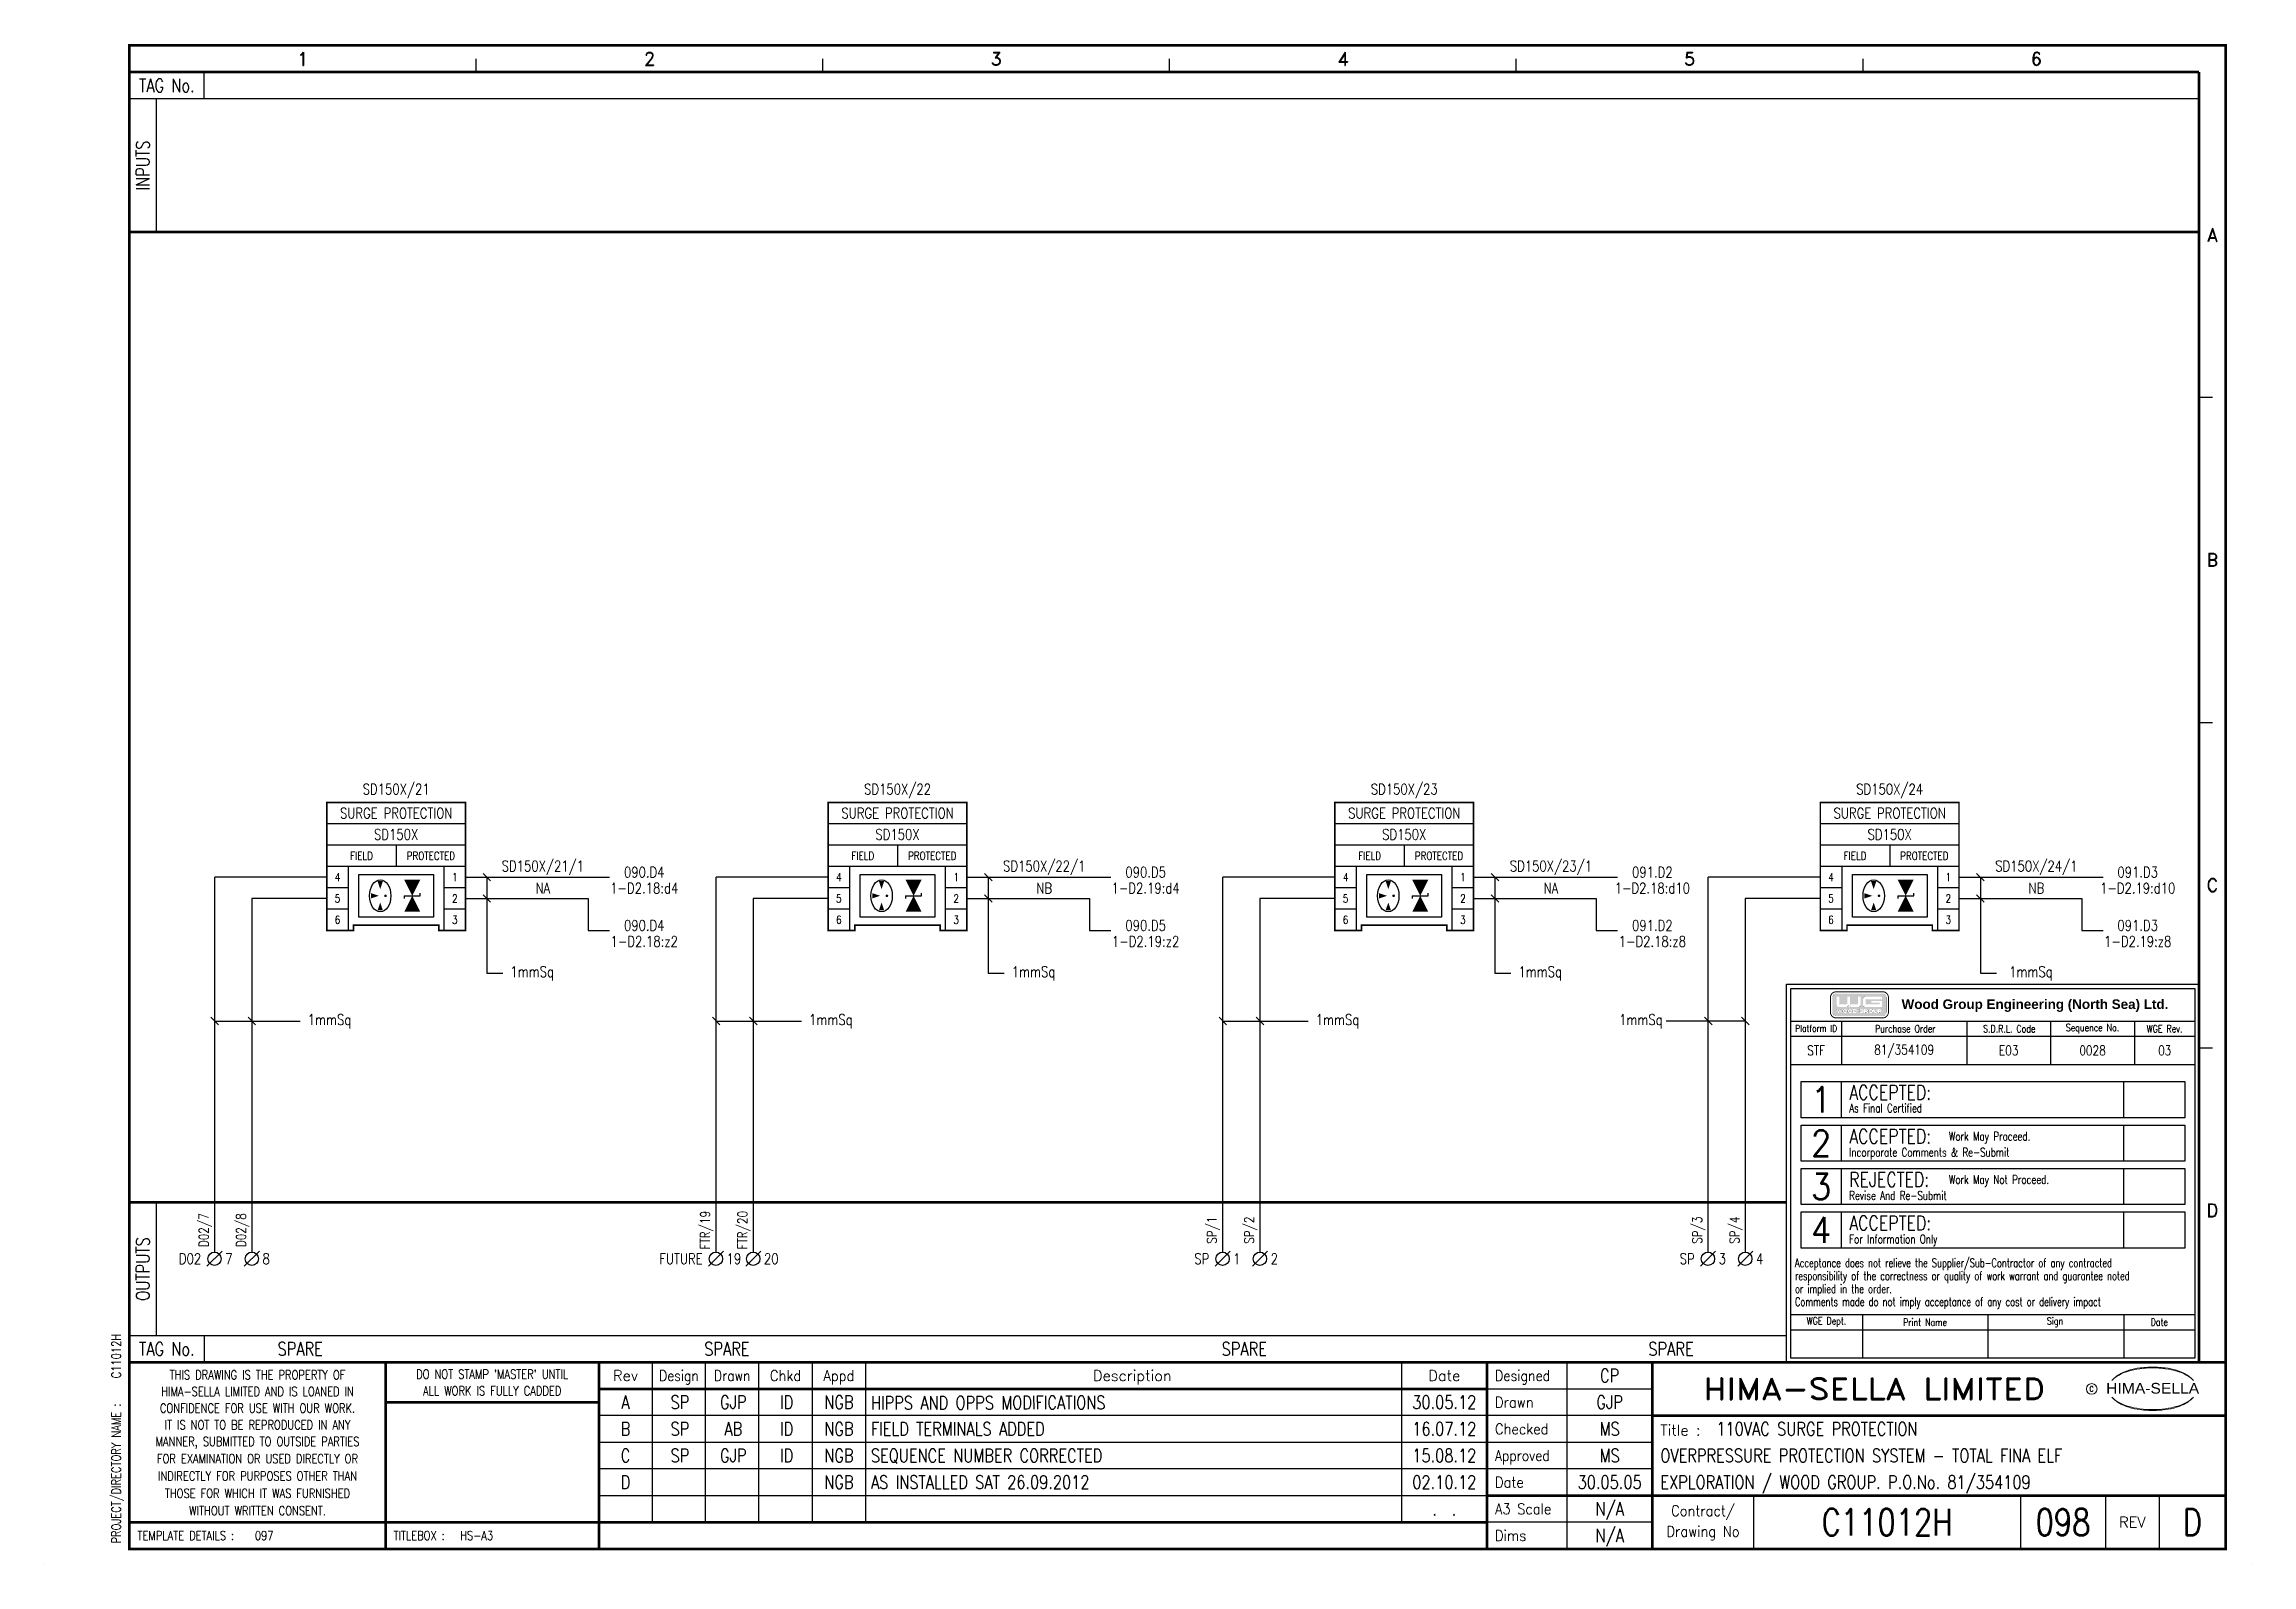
# Model space of a CAD drawing. Extents: x 0 to 414, y 0 to 285.
import ezdxf
from ezdxf.enums import TextEntityAlignment as Align

# ---------------------------------------------------------------- set-up
doc = ezdxf.new("R2010")
doc.units = 0
doc.header["$MEASUREMENT"] = 0
doc.linetypes.add('CONTINU', pattern=[0])
doc.layers.get('0').update_dxf_attribs({"linetype": 'CONTINUOUS'})
for name, color, linetype in [('CATALOGUE', 2, 'CONTINUOUS'), ('COL', 2, 'CONTINU'), ('COUNTER', 2, 'CONTINUOUS'), ('ELAC003$', 7, 'CONTINUOUS'), ('LINE', 1, 'CONTINUOUS'), ('LOCATION', 2, 'CONTINUOUS'), ('PCABGREY-0_22', 7, 'CONTINUOUS'), ('PREFIX', 2, 'CONTINUOUS'), ('RECORD', 2, 'CONTINUOUS'), ('ROW', 2, 'CONTINU'), ('SNA', 2, 'CONTINUOUS'), ('TEXT', 2, 'CONTINUOUS'), ('TPOL', 3, 'CONTINUOUS'), ('UPS', 2, 'CONTINUOUS'), ('WIRENOS', 4, 'CONTINUOUS'), ('ZONE', 2, 'CONTINUOUS')]:
    doc.layers.add(name, color=color, linetype=linetype)
doc.styles.add('ARIAL', font='ARIAL.TTF', dxfattribs={"height": 2.5})
doc.styles.add('CATALOGU', font='romans.shx', dxfattribs={"width": 0.8})
doc.styles.add('LOCATION', font='ROMANS.shx', dxfattribs={"width": 0.8, "height": 2.5})
doc.styles.add('PINS', font='romans.shx', dxfattribs={"width": 0.8, "height": 2})
doc.styles.add('REFERENC', font='romans.shx', dxfattribs={"width": 0.8})
doc.styles.add('ROMAND', font='ROMAND')
doc.styles.add('ROMANS', font='romans.shx', dxfattribs={"width": 0.8})
doc.styles.add('SYMBOL', font='romans.shx', dxfattribs={"width": 0.8})
doc.styles.add('TERMINAL', font='romans.shx', dxfattribs={"width": 0.8, "height": 2})
doc.styles.add('ZONE', font='ROMANS.shx', dxfattribs={"width": 0.8, "height": 2.5})

msp = doc.modelspace()

# ---------------------------------------------------------------- texts
at = {"color": 1, "style": 'ROMANS', "width": 0.8}
for p in [(23, 277.5), (23, 40.5)]:
    msp.add_text('TAG No.', height=2.5, dxfattribs=at).set_placement(p, align=Align.MIDDLE)
for s, p in [('INPUTS', (18.5, 262.5)), ('OUTPUTS', (18.5, 55.5))]:
    msp.add_text(s, height=2.5, rotation=90, dxfattribs=at).set_placement(p, align=Align.MIDDLE)
at = {"color": 1, "linetype": 'Continuous', "insert": (348.2396, 106.073), "char_height": 1.8, "width": 56.3327, "attachment_point": 1}
msp.add_mtext('{\\fSwis721 BT|b1|i0|c0|p34;Wood Group Engineering (North Sea) Ltd.}', dxfattribs=at)
at = {"layer": 'ELAC003$', "color": 1, "linetype": 'Continuous', "style": 'ROMANS', "width": 0.8}
for s, height, p in [('Platform ID', 1.2758, (332.2267, 100.616)), ('Purchase Order', 1.35, (348.9272, 100.5606)), ('S.D.R.L. Code', 1.35, (368.4235, 100.5606)), ('Sequence No.', 1.35, (384.0323, 100.5606)), ('WGE Rev.', 1.35, (397.5546, 100.5606)), ('WGE Dept.', 1.35, (334.1631, 45.5411)), ('Print Name', 1.35, (352.6356, 45.5411)), ('Sign', 1.35, (377, 45.5411)), ('Date', 1.35, (396.5577, 45.5411))]:
    msp.add_text(s, height=height, dxfattribs=at).set_placement(p, align=Align.MIDDLE)
at = {"layer": 'ELAC003$', "color": 3, "linetype": 'Continuous', "style": 'ROMANS', "width": 0.8889}
for s, p in [('1', (333.1663, 87.2591)), ('2', (333.1663, 79.0867)), ('3', (333.1663, 70.9808)), ('4', (333.1663, 62.8084))]:
    msp.add_text(s, height=4.86, dxfattribs=at).set_placement(p, align=Align.MIDDLE)
at = {"layer": 'ELAC003$', "color": 3, "linetype": 'Continuous', "style": 'ROMANS'}
for s, height, width, p in [('ACCEPTED:', 2.7, 0.8, (338.4173, 88.6079)), ('As Final Certified', 1.62, 0.7333, (338.4173, 85.6902)), ('ACCEPTED:', 2.7, 0.8, (338.4173, 80.3915)), ('Work May Proceed.', 1.62, 0.7333, (357.0989, 80.3915)), ('Incorporate Comments & Re-Submit', 1.62, 0.7333, (338.4173, 77.3924)), ('REJECTED:', 2.7, 0.8, (338.4173, 72.2856)), ('Work May Not Proceed.', 1.62, 0.7333, (357.0989, 72.2856)), ('Revise And Re-Submit', 1.62, 0.7333, (338.4173, 69.2865)), ('ACCEPTED:', 2.7, 0.8, (338.4173, 64.1133)), ('For Information Only', 1.62, 0.7333, (338.4173, 61.1143))]:
    msp.add_text(s, height=height, dxfattribs=dict(at, width=width)).set_placement(p, align=Align.MIDDLE_LEFT)
at = {"layer": 'ELAC003$', "color": 1, "linetype": 'Continuous', "style": 'ROMANS', "width": 0.7}
for s, p in [('Acceptance does not relieve the Supplier/Sub-Contractor of any contracted', (328.2492, 57.4562)), ('responsibility of the correctness or quality of work warrant and guarantee noted', (328.2492, 55.0262)), ('or implied in the order.', (328.2492, 52.5962)), ('Comments made do not imply acceptance of any cost or delivery impact', (328.2492, 50.1662))]:
    msp.add_text(s, height=1.62, dxfattribs=at).set_placement(p, align=Align.TOP_LEFT)
at = {"layer": 'TEXT', "style": 'ROMANS', "width": 0.8}
for s, height, p in [('SD150X/21/1', 2, (93.5, 130.933)), ('SD150X/22/1', 2, (187.5, 130.933)), ('SD150X/23/1', 2, (282.5, 130.933)), ('SD150X/24/1', 2, (373.5, 130.933)), ('090.D4', 2, (112.5, 129.933)), ('090.D5', 2, (206.5, 129.933)), ('091.D2', 2, (301.5, 129.933)), ('091.D3', 2, (392.5, 129.933)), ('NA', 2, (93.5, 126.933)), ('1-D2.18:d4', 2, (112.5, 126.933)), ('NB', 2, (187.5, 126.933)), ('1-D2.19:d4', 2, (206.5, 126.933)), ('NA', 2, (282.5, 126.933)), ('1-D2.18:d10', 2, (301.5, 126.933)), ('NB', 2, (373.5, 126.933)), ('1-D2.19:d10', 2, (392.5, 126.933)), ('090.D4', 2, (112.5, 119.933)), ('090.D5', 2, (206.5, 119.933)), ('091.D2', 2, (301.5, 119.933)), ('091.D3', 2, (392.5, 119.933)), ('1-D2.18:z2', 2, (112.5, 116.933)), ('1-D2.19:z2', 2, (206.5, 116.933)), ('1-D2.18:z8', 2, (301.5, 116.933)), ('1-D2.19:z8', 2, (392.5, 116.933)), ('1mmSq', 2, (91.4869, 110.933)), ('1mmSq', 2, (185.4869, 110.933)), ('1mmSq', 2, (280.4869, 110.933)), ('1mmSq', 2, (372.4869, 110.933)), ('1mmSq', 2, (53.4869, 101.933)), ('1mmSq', 2, (147.4869, 101.933)), ('1mmSq', 2, (242.4869, 101.933)), ('1mmSq', 2, (299.365, 101.933)), ('STF', 1.8, (332.2029, 96.5075)), ('81/354109', 1.8, (348.7153, 96.5075)), ('E03', 1.8, (368.3175, 96.5075)), ('0028', 1.8, (384.0325, 96.5075)), ('03', 1.8, (397.5545, 96.5075)), ('SPARE', 2.5, (48, 40.5)), ('SPARE', 2.5, (128, 40.5)), ('SPARE', 2.5, (225, 40.5)), ('SPARE', 2.5, (305, 40.5))]:
    msp.add_text(s, height=height, dxfattribs=at).set_placement(p, align=Align.MIDDLE)
at = {"layer": 'UPS', "insert": (155, 31.6443), "char_height": 2.5, "width": 99, "attachment_point": 1, "rotation": 0.0630253, "style": 'ROMANS'}
msp.add_mtext('HIPPS AND OPPS MODIFICATIONS', dxfattribs=at)
at = {"layer": 'UPS', "char_height": 2.5, "width": 99, "attachment_point": 1, "style": 'ROMANS'}
for s, insert in [('FIELD TERMINALS ADDED', (155, 26.75)), ('SEQUENCE NUMBER CORRECTED', (155, 21.75)), ('AS INSTALLED SAT 26.09.2012', (155, 16.75))]:
    msp.add_mtext(s, dxfattribs=dict(at, insert=insert))
at = {"layer": 'WIRENOS', "style": 'ROMANS', "width": 0.8}
for s, p in [('D02/7', (30.0476, 62.7688)), ('D02/8', (37.0476, 62.7688)), ('FTR/19', (124.0476, 62.7688)), ('FTR/20', (131.0476, 62.7688)), ('SP/1', (219.0476, 62.7688)), ('SP/2', (226.0476, 62.7688)), ('SP/3', (310.0476, 62.7688)), ('SP/4', (317.0476, 62.7688))]:
    msp.add_text(s, height=1.8, rotation=90, dxfattribs=at).set_placement(p, align=Align.MIDDLE)

# ---------------------------------------------------------------- blocks, each defined once
blk = doc.blocks.new('EDREV')
at = {"color": 2, "style": 'ROMANS', "width": 0.8}
for tag, p in [('DES', (129.2, 29.25)), ('DRN', (139.2, 29.25)), ('CHKD', (149.2, 29.25)), ('DES', (129.2, 24.25)), ('DRN', (139.2, 24.25)), ('CHKD', (149.2, 24.25)), ('DES', (129.2, 19.25)), ('DRN', (139.2, 19.25)), ('CHKD', (149.2, 19.25)), ('DES', (129.2, 14.25)), ('DRN', (139.2, 14.25)), ('CHKD', (149.2, 14.25)), ('DES', (129.2, 9.25)), ('DRN', (139.2, 9.25)), ('CHKD', (149.2, 9.25))]:
    blk.add_attdef(tag, text='', height=2.5, dxfattribs=at).set_placement(p, align=Align.CENTER)
blk = doc.blocks.new('TERM02')
blk.add_line((1.4142, 1.4142), (-1.4142, -1.4142))
blk.add_circle((0, 0), 1.25)
at = {"layer": 'CATALOGUE', "style": 'CATALOGU', "width": 0.8, "flags": 9}
blk.add_attdef('CATALOGUE', (2, -3.5), '', height=0.5, dxfattribs=at)
at = {"layer": 'COUNTER', "style": 'SYMBOL', "width": 0.8, "flags": 8}
blk.add_attdef('COUNTER', text='', height=2, dxfattribs=at).set_placement((2, 0), align=Align.MIDDLE_LEFT)
at = {"layer": 'LOCATION', "style": 'LOCATION', "width": 0.8, "flags": 1}
blk.add_attdef('LOCATION', (2, -4.25), '', height=0.5, dxfattribs=at)
at = {"layer": 'PREFIX', "style": 'TERMINAL', "width": 0.8}
blk.add_attdef('PREFIX', text='', height=2, dxfattribs=at).set_placement((-2.5, 0), align=Align.MIDDLE_RIGHT)
at = {"layer": 'RECORD', "style": 'REFERENC', "width": 0.8, "flags": 9}
blk.add_attdef('RECORD', (2, -2.75), '', height=0.5, dxfattribs=at)
at = {"layer": 'SNA', "style": 'SYMBOL', "width": 0.8, "flags": 9}
blk.add_attdef('SNA', (2, -2), '', height=0.5, dxfattribs=at)
at = {"layer": 'TPOL', "style": 'PINS', "width": 0.8, "flags": 9}
blk.add_attdef('CN1', (0, 1.5), '', height=0.5, dxfattribs=at)
blk.add_attdef('CN2', text='', height=0.5, dxfattribs=at).set_placement((0, -1.5), align=Align.TOP_LEFT)
at = {"layer": 'ZONE', "style": 'ZONE', "width": 0.8, "flags": 1}
blk.add_attdef('ZONE', (2, -5), '', height=0.5, dxfattribs=at)
blk = doc.blocks.new('SD150XIN')
for p, q in [((26, 10), (0, 10)), ((26, 6), (0, 6)), ((13, 6), (13, 2)), ((26, 2), (0, 2)), ((4, 2), (4, -10)), ((6, 0.5), (20, 0.5)), ((6, -7.5), (6, 0.5)), ((20, 0.5), (20, -7.5)), ((22, -10), (22, 2)), ((4, -2), (0, -2)), ((14.5, -3.5), (17.5, -3.5)), ((14.5, -3.5), (14.5, -4)), ((17.5, -3.5), (17.5, -3)), ((26, -2), (22, -2)), ((4, -6), (0, -6)), ((20, -7.5), (6, -7.5)), ((26, -6), (22, -6))]:
    blk.add_line(p, q)
at = {"const_width": 0.3}
blk.add_lwpolyline([(21, -9), (21, -10), (26, -10), (26, 14), (0, 14), (0, -10), (5, -10), (5, -9)], close=True, dxfattribs=at)
for points in [[(16, -0.5, 3, 0, 0), (16, -3.5, 0, 0, 0)], [(8.25, -3.5, 1, 0, 0), (9.75, -3.5, 0, 0, 0)], [(10, -0.75, 1, 0, 0), (10, -2.25, 0, 0, 0)], [(16, -6.5, 3, 0, 0), (16, -3.5, 0, 0, 0)], [(10, -6.25, 1, 0, 0), (10, -4.75, 0, 0, 0)]]:
    blk.add_lwpolyline(points, format="xyseb")
at = {"const_width": 0.25}
blk.add_lwpolyline([(10.88, -3.5, 1), (11.12, -3.5, 1)], format="xyb", close=True, dxfattribs=at)
blk.add_ellipse((10, -3.5), major_axis=(0, -3), ratio=0.6667)
at = {"style": 'ROMANS', "width": 0.8}
for s, height, p in [('SURGE PROTECTION', 2, (13, 12)), ('SD150X', 2, (13, 8)), ('FIELD', 1.5, (6.5, 4)), ('PROTECTED', 1.5, (19.5, 4)), ('4', 1.5, (2, 0)), ('1', 1.5, (24, 0)), ('5', 1.5, (2, -4)), ('2', 1.5, (24, -4)), ('6', 1.5, (2, -8)), ('3', 1.5, (24, -8))]:
    blk.add_text(s, height=height, dxfattribs=at).set_placement(p, align=Align.MIDDLE)
at = {"layer": 'CATALOGUE', "style": 'CATALOGU', "width": 0.8, "flags": 1}
blk.add_attdef('CATALOGUE', (28, 10), '', height=1, dxfattribs=at)
at = {"layer": 'LOCATION', "style": 'LOCATION', "width": 0.8, "flags": 1}
blk.add_attdef('LOCATION', (28, 8), '', height=1, dxfattribs=at)
at = {"layer": 'RECORD', "style": 'REFERENC', "width": 0.8, "flags": 1}
blk.add_attdef('RECORD', (28, 12), '', height=1, dxfattribs=at)
at = {"layer": 'SNA', "style": 'SYMBOL', "width": 0.8}
blk.add_attdef('SNA', text='', height=2, dxfattribs=at).set_placement((13, 15.5), align=Align.CENTER)
at = {"layer": 'TPOL', "style": 'PINS', "width": 0.8, "flags": 1}
for tag, p in [('CN1', (0, 0)), ('CN2', (0, -4)), ('CN3', (0, -8))]:
    blk.add_attdef(tag, text='', height=1.5, dxfattribs=at).set_placement(p, align=Align.MIDDLE_LEFT)
for tag, p in [('CN4', (26, 0)), ('CN5', (26, -4)), ('CN6', (26, -8))]:
    blk.add_attdef(tag, text='', height=1.5, dxfattribs=at).set_placement(p, align=Align.MIDDLE_RIGHT)
at = {"layer": 'ZONE', "style": 'ZONE', "width": 0.8, "flags": 1}
blk.add_attdef('ZONE', (28, 6), '', height=1, dxfattribs=at)
blk = doc.blocks.new('HS-A3')
at = {"color": 1}
for p, q in [((81, 280), (81, 282.5)), ((146, 280), (146, 282.5)), ((211, 280), (211, 282.5)), ((276, 280), (276, 282.5)), ((341, 280), (341, 282.5)), ((404, 219), (406.5, 219)), ((404, 158), (406.5, 158)), ((404, 97), (406.5, 97)), ((114, 38), (114, 8)), ((124, 8), (124, 38)), ((134, 8), (134, 38)), ((144, 38), (144, 8)), ((154, 38), (154, 8)), ((254.5, 38), (254.5, 8)), ((285.5, 38), (285.5, 3)), ((270.5, 33), (301.5, 33)), ((301.5, 28), (104, 28)), ((104, 23), (301.5, 23)), ((301.5, 18), (104, 18)), ((104, 13), (270.5, 13)), ((320.5, 13), (320.5, 3)), ((370.5, 13), (370.5, 3)), ((386.5, 3), (386.5, 13)), ((396.5, 13), (396.5, 3)), ((301.5, 8), (270.5, 8)), ((0, 0), (0, 0.025)), ((413.9, 0), (413.9, 0.025))]:
    blk.add_line(p, q, dxfattribs=at)
at = {"color": 1, "const_width": 0.5}
blk.add_lwpolyline([(16, 3), (409, 3), (409, 285), (16, 285)], close=True, dxfattribs=at)
for points in [[(16, 280), (404, 280)], [(404, 38), (404, 280)], [(409, 38), (16, 38)], [(64, 3), (64, 38)], [(104, 3), (104, 38)], [(270.5, 38), (270.5, 3)], [(301.5, 3), (301.5, 38)], [(270.5, 33), (104, 33)], [(104, 30.5), (64, 30.5)], [(409, 28), (301.5, 28)], [(270.5, 13), (409, 13)], [(270.5, 8), (16, 8)]]:
    blk.add_lwpolyline(points, dxfattribs=at)
at = {"color": 3, "lineweight": 13}
blk.add_circle((383.8795, 33), 1, dxfattribs=at)
for centre, radius, start, end in [((392.604, 29.3277), 7.2401, 106.0532, 133.5024), ((392.8763, 29.5135), 7.2999, 130.419, 136.057), ((392.1149, 30.6001), 5.9804, 122.244, 131.6154), ((391.752, 31.2819), 5.2104, 111.8206, 122.8668), ((393.7772, 27.1992), 9.7601, 107.5931, 113.9452), ((395.0991, 20.9965), 15.9367, 89.2698, 106.3911), ((394.0978, 26.015), 10.9859, 96.0146, 107.3203), ((395.2933, 18.8099), 18.2818, 92.8917, 97.3734), ((395.2419, 21.3644), 15.7281, 89.7805, 93.1738), ((395.5053, 20.9965), 15.9367, 73.6089, 90.7302), ((395.3626, 21.3644), 15.7281, 86.8262, 90.2195), ((395.3112, 18.8099), 18.2818, 82.6266, 87.1083), ((396.5067, 26.015), 10.9859, 72.6797, 83.9854), ((396.8272, 27.1992), 9.7601, 66.0548, 72.4069), ((398.0005, 29.3277), 7.2401, 46.4976, 73.9468), ((398.8524, 31.2819), 5.2104, 57.1332, 68.1794), ((398.4895, 30.6001), 5.9804, 48.3846, 57.756), ((397.7282, 29.5135), 7.2999, 43.943, 49.581), ((392.8763, 36.545), 7.2999, 223.943, 229.581), ((392.604, 36.7308), 7.2401, 226.4976, 253.9468), ((392.1149, 35.4585), 5.9804, 228.3846, 237.756), ((391.752, 34.7766), 5.2104, 237.1332, 248.1794), ((393.7772, 38.8593), 9.7601, 246.0548, 252.4069), ((395.0991, 45.062), 15.9367, 253.6089, 270.7302), ((394.0978, 40.0435), 10.9859, 252.6797, 263.9854), ((395.2933, 47.2486), 18.2818, 262.6266, 267.1083), ((395.2419, 44.6941), 15.7281, 266.8262, 270.2195), ((395.5053, 45.062), 15.9367, 269.2698, 286.3911), ((395.3626, 44.6941), 15.7281, 269.7805, 273.1738), ((395.3112, 47.2486), 18.2818, 272.8917, 277.3734), ((396.5067, 40.0435), 10.9859, 276.0146, 287.3203), ((396.8272, 38.8593), 9.7601, 287.5931, 293.9452), ((398.0005, 36.7308), 7.2401, 286.0532, 313.5024), ((398.8524, 34.7766), 5.2104, 291.8206, 302.8668), ((398.4895, 35.4585), 5.9804, 302.244, 311.6154), ((397.7282, 36.545), 7.2999, 310.419, 316.057)]:
    blk.add_arc(centre, radius, start, end, dxfattribs=at)
at = {"color": 2, "style": 'ROMAND'}
for s, p in [('1', (48.5, 282.5)), ('2', (113.5, 282.5)), ('3', (178.5, 282.5)), ('4', (243.5, 282.5)), ('5', (308.5, 282.5)), ('6', (373.5, 282.5)), ('A', (406.5, 249.5)), ('B', (406.5, 188.5)), ('C', (406.5, 127.5)), ('D', (406.5, 66.5))]:
    blk.add_text(s, height=2.5, dxfattribs=at).set_placement(p, align=Align.MIDDLE)
at = {"color": 3, "lineweight": 13, "style": 'ROMANS', "width": 0.8}
for s, p in [('HIMA-SELLA LIMITED AND IS LOANED IN', (40, 32.5193)), ('THIS DRAWING IS THE PROPERTY OF', (40, 35.6443)), ("DO NOT STAMP 'MASTER' UNTIL", (84, 35.7693)), ('ALL WORK IS FULLY CADDED', (84, 32.6443)), ('CONFIDENCE FOR USE WITH OUR WORK.', (40, 29.3879)), ('IT IS NOT TO BE REPRODUCED IN ANY', (40, 26.2629)), ('MANNER, SUBMITTED TO OUTSIDE PARTIES', (40, 23.1379)), ('FOR EXAMINATION OR USED DIRECTLY OR', (40, 19.9054)), ('INDIRECTLY FOR PURPOSES OTHER THAN', (40, 16.6554)), ('THOSE FOR WHICH IT WAS FURNISHED', (40, 13.4054)), ('WITHOUT WRITTEN CONSENT.', (40, 10.1554))]:
    blk.add_text(s, height=1.7, dxfattribs=at).set_placement(p, align=Align.MIDDLE_CENTER)
at = {"color": 4, "style": 'ROMAND'}
for s, p in [('Rev', (109, 34.5)), ('Description', (204, 34.5)), ('Date', (262.5, 34.5))]:
    blk.add_text(s, height=2, dxfattribs=at).set_placement(p, align=Align.CENTER)
for s, width, p in [('Design', 0.85, (119, 34.5)), ('Drawn', 0.85, (129, 34.5)), ('Chkd', 0.9, (139, 34.5)), ('Appd', 0.9, (149, 34.5))]:
    blk.add_text(s, height=2, dxfattribs=dict(at, width=width)).set_placement(p, align=Align.CENTER)
for s, width, p in [('Designed', 0.87, (272, 34.5)), ('Drawn', 0.9, (272, 29.5)), ('Checked', 0.9, (272, 24.5)), ('Approved', 0.85, (272, 19.5)), ('Date', 0.9, (272, 14.5)), ('A3 Scale', 0.9, (272, 9.5)), ('Dims', 0.9, (272, 4.5))]:
    blk.add_text(s, height=2, dxfattribs=dict(at, width=width)).set_placement(p)
at = {"color": 1, "style": 'ROMAND', "width": 1.15}
blk.add_text('HIMA-SELLA LIMITED', height=4, dxfattribs=at).set_placement((343.0965, 33), align=Align.MIDDLE)
at = {"color": 3, "lineweight": 13, "style": 'ROMANS', "width": 0.8}
blk.add_text('C', height=1, dxfattribs=at).set_placement((383.8436, 32.5), align=Align.CENTER)
at = {"color": 1, "style": 'ARIAL', "width": 1.05}
blk.add_text('HIMA-SELLA', height=2, dxfattribs=at).set_placement((395.3022, 32.1293), align=Align.CENTER)
at = {"color": 3, "style": 'ROMANS', "width": 0.8}
blk.add_text('PROJECT/DIRECTORY NAME :', height=1.7, rotation=90, dxfattribs=at).set_placement((13.5, 4), align=Align.MIDDLE_LEFT)
at = {"color": 4, "style": 'ROMAND'}
blk.add_text('Title :', height=2, dxfattribs=at).set_placement((303, 24.25))
at = {"color": 4, "style": 'ROMAND', "width": 0.9}
for s, p in [('Contract/', (311, 10)), ('Drawing No', (311, 6))]:
    blk.add_text(s, height=2, dxfattribs=at).set_placement(p, align=Align.MIDDLE)
at = {"color": 4, "style": 'ROMAND'}
blk.add_text('REV', height=2, dxfattribs=at).set_placement((391.5, 8), align=Align.MIDDLE)
at = {"color": 3, "style": 'ROMANS', "width": 0.8}
for s, p in [('TEMPLATE DETAILS :', (17.5, 5.5)), ('TITLEBOX :', (65.5, 5.5)), ('HS-A3', (78, 5.5))]:
    blk.add_text(s, height=1.7, dxfattribs=at).set_placement(p, align=Align.MIDDLE_LEFT)
at = {"layer": 'COL', "style": 'ROMAND', "flags": 9}
for tag, p in [('COL1', (48.5, 282.5)), ('COL2', (113.5, 282.5)), ('COL3', (178.5, 282.5)), ('COL4', (243.5, 282.5)), ('COL5', (308.5, 282.5)), ('COL6', (373.5, 282.5))]:
    blk.add_attdef(tag, p, '', height=2.5, dxfattribs=at)
at = {"layer": 'ROW', "style": 'ROMAND', "flags": 9}
for tag, p in [('ROW1', (406.5, 249.5)), ('ROW2', (406.5, 188.5)), ('ROW3', (406.5, 127.5)), ('ROW4', (406.5, 66.5))]:
    blk.add_attdef(tag, p, '', height=2.5, dxfattribs=at)
at = {"layer": 'UPS', "color": 3, "style": 'ROMANS', "width": 0.8, "flags": 8}
blk.add_attdef('PROJS->NOMPRO', text='', height=1.7, rotation=90, dxfattribs=at).set_placement((13.5, 35), align=Align.MIDDLE_LEFT)
at = {"layer": 'UPS', "style": 'ROMANS', "width": 3.1263, "flags": 8}
blk.add_attdef('PLANOS->MCAN1', text='', height=2.5, rotation=0.061173, dxfattribs=at).set_placement((155, 31.6443), (254, 31.75), align=Align.FIT)
at = {"layer": 'UPS', "style": 'ROMANS', "width": 0.8, "flags": 8}
for tag, height, p in [('PLANOS->VERIF', 2.5, (293.5, 34.25)), ('PLANOS->CANVI1', 2.5, (109, 29.25)), ('PLANOS->NCAN1', 2.5, (149, 29.25)), ('PLANOS->DCAN1', 2.5, (262.5, 29.25)), ('PLANOS->ORIG', 2.5, (293.5, 29.25)), ('PLANOS->CANVI2', 2.5, (109, 24.25)), ('PLANOS->NCAN2', 2.5, (149, 24.25)), ('PLANOS->DCAN2', 2.5, (262.5, 24.25)), ('PLANOS->HECHF', 2.5, (293.5, 24.25)), ('PLANOS->CANVI3', 2.5, (109, 19.25)), ('PLANOS->NCAN3', 2.5, (149, 19.25)), ('PLANOS->DCAN3', 2.5, (262.5, 19.25)), ('PLANOS->HECHD', 2.5, (293.5, 19.25)), ('PLANOS->CANVI4', 2.5, (109, 14.25)), ('PLANOS->NCAN4', 2.5, (149, 14.25)), ('PLANOS->DCAN4', 2.5, (262.5, 14.25)), ('PLANOS->DATACREA', 2.5, (293.5, 14.25)), ('PLANOS->CANVI5', 2.5, (109, 9.25)), ('PLANOS->NCAN5', 2.5, (149, 9.25)), ('PLANOS->DCAN5', 2.5, (262.5, 9.25)), ('PLANOS->NR1', 2.5, (293.5, 9.25)), ('PROJS->DESCPRO3', 5, (345.5, 5.5)), ('PLANOS->PLANO', 5, (378.5, 5.5)), ('PLANOS->USER', 5, (402.75, 5.5)), ('PLANOS->NR2', 2.5, (293.5, 4.25))]:
    blk.add_attdef(tag, text='', height=height, dxfattribs=at).set_placement(p, align=Align.CENTER)
at = {"layer": 'UPS', "style": 'ROMANS', "flags": 8}
for tag, width, p, p2 in [('PLANOS->MCAN2', 3.0574, (155, 26.75), (254, 26.75)), ('PLANOS->MCAN3', 3.0574, (155, 21.75), (254, 21.75)), ('PLANOS->MCAN4', 3.0462, (155, 16.75), (254, 16.75)), ('PLANOS->MCAN5', 3.0574, (155, 11.75), (254, 11.75))]:
    blk.add_attdef(tag, text='', height=2.5, dxfattribs=dict(at, width=width)).set_placement(p, p2, align=Align.FIT)
at = {"layer": 'UPS', "style": 'ROMANS', "width": 0.8, "flags": 8}
blk.add_attdef('PLANOS->DENOM', (313.5, 24.25), '', height=2.5, dxfattribs=at)
at = {"layer": 'UPS', "color": 4, "style": 'ROMANS', "width": 0.8, "flags": 8}
for tag, p in [('PROJS->DESCPRO1', (303, 19.25)), ('PROJS->DESCPRO2', (303, 14.25))]:
    blk.add_attdef(tag, p, '', height=2.5, dxfattribs=at)
at = {"layer": 'UPS', "color": 3, "style": 'ROMANS', "width": 0.8, "flags": 8}
blk.add_attdef('PLANOS->PROTOTIPO', text='', height=1.7, dxfattribs=at).set_placement((39.5, 5.5), align=Align.MIDDLE_LEFT)
at = {"layer": 'UPS', "style": 'ROMANS', "width": 0.8, "flags": 8}
blk.add_attdef('PLANOS->OBS4', text='', height=2.5, dxfattribs=at).set_placement((107, 5.5), align=Align.MIDDLE_LEFT)

# ---------------------------------------------------------------- hatches: boundary and pattern name
at = {"linetype": 'Continuous'}
h = msp.add_hatch(color=1, dxfattribs=at)
edge = h.paths.add_edge_path(flags=16)
edge.add_line((341.62614, 106.05726), (344.57587, 106.05726))
edge.add_line((344.57587, 106.05726), (344.57587, 106.55751))
edge.add_line((344.57587, 106.55751), (341.36988, 106.55751))
edge.add_arc((341.36989, 106.19235), 0.36516, 90.0013265, 179.9986735)
edge.add_line((341.00473, 106.19236), (341.00473, 105.0248))
edge.add_arc((341.36988, 105.02481), 0.36515, 180.0021111, 269.999458)
edge.add_line((341.36988, 104.65966), (344.57587, 104.65966))
edge.add_line((344.57587, 104.65966), (344.57587, 105.76514))
edge.add_line((344.57587, 105.76514), (342.57121, 105.76514))
edge.add_line((342.57121, 105.76514), (342.57121, 105.43651))
edge.add_line((342.57121, 105.43651), (344.10848, 105.43651))
edge.add_line((344.10848, 105.43651), (344.10848, 105.12248))
edge.add_line((344.10848, 105.12248), (341.62614, 105.12248))
edge.add_arc((341.62614, 105.25028), 0.1278, 180.0013265, 269.9986735, ccw=False)
edge.add_line((341.49834, 105.25028), (341.49834, 105.92946))
edge.add_arc((341.62614, 105.92946), 0.1278, 90.0013265, 179.9986735, ccw=False)
edge = h.paths.add_edge_path(flags=16)
edge.add_arc((342.66394, 103.96975), 0.22936, 359.7165363, 449.7138832)
edge.add_line((342.66509, 104.19911), (342.25008, 104.19911))
edge.add_arc((342.25122, 103.96975), 0.22936, 90.2848616, 180.2822085)
edge.add_line((342.02186, 103.96862), (342.02186, 103.76323))
edge.add_arc((342.25123, 103.7621), 0.22937, 179.7165487, 269.7138956)
edge.add_line((342.25008, 103.53273), (342.66509, 103.53273))
edge.add_arc((342.66394, 103.76209), 0.22936, 270.2873596, 360.2847066)
edge.add_line((342.8933, 103.76323), (342.8933, 103.96862))
edge = h.paths.add_edge_path(flags=0)
edge.add_arc((344.27913, 103.9515), 0.08102, -90, 90, ccw=False)
edge.add_line((344.27913, 103.87049), (344.07163, 103.87049))
edge.add_arc((344.07163, 103.9515), 0.08102, 90, 270, ccw=False)
edge.add_line((344.07163, 104.03252), (344.27913, 104.03252))
edge = h.paths.add_edge_path(flags=16)
edge.add_line((344.02084, 103.53273), (344.02084, 103.68975))
edge.add_line((344.02084, 103.68975), (344.29485, 103.68975))
edge.add_arc((344.29485, 103.94443), 0.25468, 270, 450)
edge.add_line((344.29485, 104.19911), (343.82769, 104.19911))
edge.add_line((343.82769, 104.19911), (343.82769, 103.53273))
edge.add_line((343.82769, 103.53273), (344.02084, 103.53273))
edge = h.paths.add_edge_path(flags=16)
edge.add_line((343.43619, 103.69933), (343.28151, 103.69933))
edge.add_arc((343.28208, 103.81401), 0.11468, 179.7165487, 269.7138956, ccw=False)
edge.add_line((343.1674, 103.81458), (343.1674, 104.19911))
edge.add_line((343.1674, 104.19911), (342.94954, 104.19911))
edge.add_line((342.94954, 104.19911), (342.94954, 103.76323))
edge.add_arc((343.1789, 103.76209), 0.22936, 179.7152934, 269.7126404)
edge.add_line((343.17775, 103.53273), (343.53994, 103.53273))
edge.add_arc((343.53879, 103.7621), 0.22937, 270.2861044, 360.2834513)
edge.add_line((343.76816, 103.76323), (343.76816, 104.19911))
edge.add_line((343.76816, 104.19911), (343.5503, 104.19911))
edge.add_line((343.5503, 104.19911), (343.5503, 103.81458))
edge.add_arc((343.43562, 103.81401), 0.11468, -89.7138956, 0.2834513, ccw=False)
edge = h.paths.add_edge_path(flags=0)
edge.add_arc((342.56076, 103.91784), 0.11468, 359.7165487, 449.7138956)
edge.add_line((342.56133, 104.03252), (342.35383, 104.03252))
edge.add_arc((342.3544, 103.91784), 0.11468, 90.2861044, 180.2834513)
edge.add_line((342.23972, 103.91727), (342.23972, 103.81458))
edge.add_arc((342.3544, 103.81401), 0.11468, 179.7165487, 269.7138956)
edge.add_line((342.35383, 103.69933), (342.56133, 103.69933))
edge.add_arc((342.56076, 103.81401), 0.11468, 270.2861044, 360.2834513)
edge.add_line((342.67544, 103.81458), (342.67544, 103.91727))
edge = h.paths.add_edge_path(flags=0)
edge.add_arc((338.70442, 103.91784), 0.11468, 359.7140381, 449.7113851)
edge.add_line((338.705, 104.03252), (338.49749, 104.03252))
edge.add_arc((338.49806, 103.91784), 0.11468, 90.2861044, 180.2834513)
edge.add_line((338.38338, 103.91727), (338.38338, 103.81458))
edge.add_arc((338.49806, 103.81401), 0.11468, 179.7165487, 269.7138956)
edge.add_line((338.49749, 103.69933), (338.705, 103.69933))
edge.add_arc((338.70442, 103.81401), 0.11468, 270.2886149, 360.2859619)
edge.add_line((338.8191, 103.81458), (338.8191, 103.91727))
edge = h.paths.add_edge_path(flags=16)
edge.add_arc((338.80761, 103.96975), 0.22936, 359.7177915, 449.7151384)
edge.add_line((338.80875, 104.19911), (338.39374, 104.19911))
edge.add_arc((338.39488, 103.96975), 0.22936, 90.2848616, 180.2822085)
edge.add_line((338.16552, 103.96862), (338.16552, 103.76323))
edge.add_arc((338.39489, 103.7621), 0.22937, 179.7165487, 269.7138956)
edge.add_line((338.39374, 103.53273), (338.80875, 103.53273))
edge.add_arc((338.8076, 103.7621), 0.22937, 270.2861044, 360.2834513)
edge.add_line((339.03697, 103.76323), (339.03697, 103.96862))
edge = h.paths.add_edge_path(flags=0)
edge.add_arc((337.76436, 103.91784), 0.11468, 359.7165487, 449.7138956)
edge.add_line((337.76493, 104.03252), (337.55743, 104.03252))
edge.add_arc((337.558, 103.91784), 0.11468, 90.2861044, 180.2834513)
edge.add_line((337.44332, 103.91727), (337.44332, 103.81458))
edge.add_arc((337.558, 103.81401), 0.11468, 179.7165487, 269.7138956)
edge.add_line((337.55743, 103.69933), (337.76493, 103.69933))
edge.add_arc((337.76436, 103.81401), 0.11468, 270.2861044, 360.2834513)
edge.add_line((337.87904, 103.81458), (337.87904, 103.91727))
h.paths.add_polyline_path([(337.23641, 104.19866), (337.02463, 103.53409), (336.81284, 103.53409), (336.65218, 103.95401), (336.49151, 103.53409), (336.27973, 103.53409), (336.06794, 104.19866), (336.26512, 104.19866), (336.39657, 103.77144), (336.56454, 104.19501), (336.73981, 104.19501), (336.90778, 103.77144), (337.04653, 104.19866)], flags=16)
edge = h.paths.add_edge_path(flags=16)
edge.add_arc((337.86754, 103.96975), 0.22936, 359.7177915, 449.7151384)
edge.add_line((337.86868, 104.19911), (337.45367, 104.19911))
edge.add_arc((337.45482, 103.96975), 0.22936, 90.2861168, 180.2834637)
edge.add_line((337.22546, 103.96862), (337.22546, 103.76323))
edge.add_arc((337.45482, 103.76209), 0.22936, 179.7152934, 269.7126404)
edge.add_line((337.45367, 103.53273), (337.86868, 103.53273))
edge.add_arc((337.86753, 103.7621), 0.22937, 270.2861044, 360.2834513)
edge.add_line((338.0969, 103.76323), (338.0969, 103.96862))
edge = h.paths.add_edge_path(flags=0)
edge.add_arc((339.61156, 103.81401), 0.11468, 270.2861044, 360.2834513)
edge.add_line((339.72624, 103.81458), (339.72624, 103.91727))
edge.add_arc((339.61156, 103.91784), 0.11468, 359.7165487, 449.7138956)
edge.add_line((339.61213, 104.03252), (339.26956, 104.03252))
edge.add_line((339.26956, 104.03252), (339.26956, 103.69933))
edge.add_line((339.26956, 103.69933), (339.61213, 103.69933))
edge = h.paths.add_edge_path(flags=16)
edge.add_arc((339.71474, 103.96975), 0.22936, 359.7177915, 449.7151384)
edge.add_line((339.71588, 104.19911), (339.08164, 104.19911))
edge.add_line((339.08164, 104.19911), (339.08164, 103.53273))
edge.add_line((339.08164, 103.53273), (339.71588, 103.53273))
edge.add_arc((339.71473, 103.7621), 0.22937, 270.2861044, 360.2834513)
edge.add_line((339.9441, 103.76323), (339.9441, 103.96862))
edge = h.paths.add_edge_path(flags=16)
edge.add_arc((340.88007, 103.98916), 0.04336, 0.0013265, 89.9986735)
edge.add_line((340.88007, 104.03252), (340.61584, 104.03252))
edge.add_arc((340.61641, 103.91784), 0.11468, 90.2861044, 180.2834513)
edge.add_line((340.50173, 103.91727), (340.50173, 103.81458))
edge.add_arc((340.61641, 103.81401), 0.11468, 179.7165487, 269.7138956)
edge.add_line((340.61584, 103.69933), (340.88007, 103.69933))
edge.add_arc((340.88007, 103.74268), 0.04335, 270, 450)
edge.add_line((340.88007, 103.78604), (340.7048, 103.78604))
edge.add_line((340.7048, 103.78604), (340.7048, 103.90289))
edge.add_line((340.7048, 103.90289), (341.12837, 103.90289))
edge.add_line((341.12837, 103.90289), (341.12837, 103.76323))
edge.add_arc((340.899, 103.7621), 0.22937, -89.7138956, 0.2834513, ccw=False)
edge.add_line((340.90015, 103.53273), (340.51209, 103.53273))
edge.add_arc((340.51324, 103.7621), 0.22937, 179.7165487, 269.7138956, ccw=False)
edge.add_line((340.28387, 103.76323), (340.28387, 103.96862))
edge.add_arc((340.51323, 103.96975), 0.22936, 90.2848616, 180.2822085, ccw=False)
edge.add_line((340.51209, 104.19911), (340.90015, 104.19911))
edge.add_arc((340.89901, 103.96975), 0.22936, -0.2822085, 89.7151384, ccw=False)
edge.add_line((341.12837, 103.96862), (341.12837, 103.95401))
edge.add_line((341.12837, 103.95401), (340.92343, 103.95401))
edge.add_line((340.92343, 103.95401), (340.92343, 103.98916))
edge = h.paths.add_edge_path(flags=0)
edge.add_line((341.44816, 104.03252), (341.65567, 104.03252))
edge.add_arc((341.65567, 103.9515), 0.08102, -90, 90, ccw=False)
edge.add_line((341.65567, 103.87049), (341.44816, 103.87049))
edge.add_arc((341.44816, 103.9515), 0.08102, 90, 270, ccw=False)
edge = h.paths.add_edge_path(flags=16)
edge.add_line((341.76829, 103.53273), (341.92607, 103.53273))
edge.add_line((341.92607, 103.53273), (341.92607, 103.68975))
edge.add_arc((341.84505, 103.68975), 0.08102, 0.0004008, 81.621205)
edge.add_arc((341.67136, 103.94445), 0.25471, 316.7426493, 359.9956749)
edge.add_arc((341.67138, 103.94442), 0.25469, 0.0024514, 89.9997983)
edge.add_line((341.67138, 104.19911), (341.20423, 104.19911))
edge.add_line((341.20423, 104.19911), (341.20423, 103.53273))
edge.add_line((341.20423, 103.53273), (341.39738, 103.53273))
edge.add_line((341.39738, 103.53273), (341.39738, 103.68975))
edge.add_line((341.39738, 103.68975), (341.68728, 103.68975))
edge.add_arc((341.68727, 103.60873), 0.08102, -0.0022096, 89.9951373, ccw=False)
edge.add_line((341.76829, 103.60873), (341.76829, 103.53273))
edge = h.paths.add_edge_path()
edge.add_line((345.40338, 106.4078), (345.40338, 103.6838))
edge.add_arc((344.67307, 103.68382), 0.73031, 270.0013265, 359.9986735, ccw=False)
edge.add_line((344.67309, 102.95351), (335.98031, 102.95351))
edge.add_arc((335.98032, 103.68382), 0.73031, 180.0017188, 269.9990657, ccw=False)
edge.add_line((335.25001, 103.6838), (335.25001, 106.4078))
edge.add_arc((335.98032, 106.40778), 0.73031, 90.0009343, 179.9982812, ccw=False)
edge.add_line((335.98031, 107.13809), (344.67309, 107.13809))
edge.add_arc((344.67307, 106.40778), 0.73031, 0.0013265, 89.9986735, ccw=False)
edge = h.paths.add_edge_path(flags=16)
edge.add_line((336.05333, 106.55751), (336.54245, 106.55751))
edge.add_line((336.54245, 106.55751), (336.54245, 105.27949))
edge.add_arc((336.67025, 105.27949), 0.1278, 180.0013265, 269.9986735)
edge.add_line((336.67025, 105.15169), (337.92936, 105.15169))
edge.add_arc((337.92936, 105.2795), 0.12781, 269.999085, 359.9964319)
edge.add_line((338.05717, 105.27949), (338.05717, 106.55751))
edge.add_line((338.05717, 106.55751), (338.54628, 106.55751))
edge.add_line((338.54628, 106.55751), (338.54628, 105.27949))
edge.add_arc((338.67408, 105.27949), 0.1278, 180.0013265, 269.9986735)
edge.add_line((338.67408, 105.15169), (339.9332, 105.15169))
edge.add_arc((339.9332, 105.27949), 0.1278, 270.0013265, 359.9986735)
edge.add_line((340.061, 105.27949), (340.061, 106.55751))
edge.add_line((340.061, 106.55751), (340.55011, 106.55751))
edge.add_line((340.55011, 106.55751), (340.55011, 105.0248))
edge.add_arc((340.18496, 105.02481), 0.36515, 270.0013265, 359.9986735, ccw=False)
edge.add_line((340.18497, 104.65966), (338.66687, 104.65966))
edge.add_arc((338.66687, 105.02481), 0.36515, 180.0021111, 269.999458, ccw=False)
edge.add_arc((337.93657, 105.02481), 0.36515, 270.0013265, 359.9986735, ccw=False)
edge.add_line((337.93658, 104.65966), (336.41848, 104.65966))
edge.add_arc((336.41848, 105.02481), 0.36515, 180.0021111, 269.999458, ccw=False)
edge.add_line((336.05333, 105.0248), (336.05333, 106.55751))

# ---------------------------------------------------------------- linework, layer by layer
at = {"color": 1}
for p, q in [((30, 275), (30, 280)), ((404, 275), (16, 275)), ((21, 275), (21, 250)), ((21, 68), (21, 43)), ((16, 43), (326.6546, 43)), ((30, 43), (30, 38))]:
    msp.add_line(p, q, dxfattribs=at)
for p, q in [((31.9869, 58.6632), (31.9869, 129)), ((53, 129), (31.9869, 129)), ((79, 129), (106, 129)), ((82.2929, 129.7071), (83.7071, 128.2929)), ((83, 129), (83, 111)), ((125.9869, 58.6632), (125.9869, 129)), ((147, 129), (125.9869, 129)), ((173, 129), (200, 129)), ((176.2929, 129.7071), (177.7071, 128.2929)), ((177, 129), (177, 111)), ((220.9869, 58.6632), (220.9869, 129)), ((242, 129), (220.9869, 129)), ((268, 129), (295, 129)), ((271.2929, 129.7071), (272.7071, 128.2929)), ((272, 129), (272, 111)), ((311.9869, 58.6632), (311.9869, 129)), ((333, 129), (311.9869, 129)), ((359, 129), (386, 129)), ((362.2929, 129.7071), (363.7071, 128.2929)), ((363, 129), (363, 111)), ((53, 125), (38.9381, 125)), ((79, 125), (102, 125)), ((82.2929, 125.7071), (83.7071, 124.2929)), ((102, 125), (102, 119)), ((147, 125), (132.9381, 125)), ((173, 125), (196, 125)), ((176.2929, 125.7071), (177.7071, 124.2929)), ((196, 125), (196, 119)), ((242, 125), (227.9381, 125)), ((268, 125), (291, 125)), ((271.2929, 125.7071), (272.7071, 124.2929)), ((291, 125), (291, 119)), ((333, 125), (318.9381, 125)), ((359, 125), (382, 125)), ((362.2929, 125.7071), (363.7071, 124.2929)), ((382, 125), (382, 119)), ((102, 119), (106, 119)), ((196, 119), (200, 119)), ((291, 119), (295, 119)), ((382, 119), (386, 119)), ((83, 111), (86, 111)), ((177, 111), (180, 111)), ((272, 111), (275, 111)), ((363, 111), (366, 111)), ((31.2797, 102.7071), (32.694, 101.2929)), ((31.9869, 102), (48, 102)), ((38.231, 102.7071), (39.6452, 101.2929)), ((125.2797, 102.7071), (126.694, 101.2929)), ((125.9869, 102), (142, 102)), ((132.231, 102.7071), (133.6452, 101.2929)), ((220.2797, 102.7071), (221.694, 101.2929)), ((220.9869, 102), (237, 102)), ((227.231, 102.7071), (228.6452, 101.2929)), ((318.9381, 102), (304.118, 101.9582)), ((311.2797, 102.7071), (312.694, 101.2929)), ((318.231, 102.7071), (319.6452, 101.2929))]:
    msp.add_line(p, q)
at = {"color": 1, "const_width": 0.5}
for points in [[(404, 250), (16, 250)], [(16, 68), (326.6546, 68)]]:
    msp.add_lwpolyline(points, dxfattribs=at)
at = {"layer": 'ELAC003$', "color": 3, "linetype": 'Continuous'}
for p, q in [((327.4519, 101.9558), (403.2026, 101.9558)), ((336.9539, 101.9558), (336.9539, 93.8498)), ((360.4766, 101.9558), (360.4766, 93.8498)), ((376.1584, 101.9558), (376.1584, 93.8498)), ((391.9064, 101.9558), (391.9064, 93.8498)), ((327.4519, 99.1652), (403.2026, 99.1652)), ((327.4519, 93.8498), (403.2026, 93.8498)), ((336.9539, 83.8704), (336.9539, 90.6474)), ((389.8464, 90.6474), (389.8464, 83.8704)), ((336.9539, 75.698), (336.9539, 82.4752)), ((389.8464, 82.4752), (389.8464, 75.698)), ((336.9539, 67.5923), (336.9539, 74.3693)), ((389.8464, 74.3693), (389.8464, 67.5923)), ((336.9539, 59.4199), (336.9539, 66.1969)), ((389.8464, 66.1969), (389.8464, 59.4199)), ((327.4519, 46.9696), (403.2026, 46.9696)), ((340.8744, 46.9696), (340.8744, 38.7972)), ((364.397, 46.9696), (364.397, 38.7972)), ((389.913, 46.9696), (389.913, 38.7972)), ((327.4519, 44.1126), (403.2026, 44.1126))]:
    msp.add_line(p, q, dxfattribs=at)
for points in [[(326.6546, 108.9322), (404, 108.9322), (404, 38), (326.6546, 38)], [(327.4519, 108.1348), (403.2026, 108.1348), (403.2026, 38.7972), (327.4519, 38.7972)], [(329.3789, 90.6474), (401.3419, 90.6474), (401.3419, 83.8704), (329.3789, 83.8704)], [(329.3789, 82.4752), (401.3419, 82.4752), (401.3419, 75.698), (329.3789, 75.698)], [(329.3789, 74.3693), (401.3419, 74.3693), (401.3419, 67.5923), (329.3789, 67.5923)], [(329.3789, 66.1969), (401.3419, 66.1969), (401.3419, 59.4199), (329.3789, 59.4199)]]:
    msp.add_lwpolyline(points, close=True, dxfattribs=at)
at = {"layer": 'LINE', "linetype": 'Continuous', "flags": 128}
for points, const_width in [([(345.7685, 106.4078), (345.7685, 103.6838, -0.4142), (344.6731, 102.5884), (335.9803, 102.5884, -0.4142), (334.8849, 103.6838), (334.8849, 106.4078, -0.4142), (335.9803, 107.5032), (344.6731, 107.5032, -0.4142)], 0.1826), ([(345.4034, 106.4078), (345.4034, 103.6838, -0.4142), (344.6731, 102.9535), (335.9803, 102.9535, -0.4142), (335.25, 103.6838), (335.25, 106.4078, -0.4142), (335.9803, 107.1381), (344.6731, 107.1381, -0.4142)], 0.0183), ([(338.0969, 103.9686, 0.4142), (337.8687, 104.1991), (337.4537, 104.1991, 0.4142), (337.2255, 103.9686), (337.2255, 103.7632, 0.4142), (337.4537, 103.5327), (337.8687, 103.5327, 0.4142), (338.0969, 103.7632)], 0.0183), ([(337.879, 103.9173, 0.4142), (337.7649, 104.0325), (337.5574, 104.0325, 0.4142), (337.4433, 103.9173), (337.4433, 103.8146, 0.4142), (337.5574, 103.6993), (337.7649, 103.6993, 0.4142), (337.879, 103.8146)], 0.0183), ([(339.037, 103.9686, 0.4142), (338.8088, 104.1991), (338.3937, 104.1991, 0.4142), (338.1655, 103.9686), (338.1655, 103.7632, 0.4142), (338.3937, 103.5327), (338.8088, 103.5327, 0.4142), (339.037, 103.7632)], 0.0183), ([(338.8191, 103.9173, 0.4142), (338.705, 104.0325), (338.4975, 104.0325, 0.4142), (338.3834, 103.9173), (338.3834, 103.8146, 0.4142), (338.4975, 103.6993), (338.705, 103.6993, 0.4142), (338.8191, 103.8146)], 0.0183), ([(339.9441, 103.9686, 0.4142), (339.7159, 104.1991), (339.0816, 104.1991), (339.0816, 103.5327), (339.7159, 103.5327, 0.4142), (339.9441, 103.7632)], 0.0183), ([(339.6121, 103.6993, 0.4142), (339.7262, 103.8146), (339.7262, 103.9173, 0.4142), (339.6121, 104.0325), (339.2696, 104.0325), (339.2696, 103.6993)], 0.0183), ([(340.9234, 103.9892, 0.4142), (340.8801, 104.0325), (340.6158, 104.0325, 0.4142), (340.5017, 103.9173), (340.5017, 103.8146, 0.4142), (340.6158, 103.6993), (340.8801, 103.6993, 1), (340.8801, 103.786), (340.7048, 103.786), (340.7048, 103.9029), (341.1284, 103.9029), (341.1284, 103.7632, -0.4142), (340.9002, 103.5327), (340.5121, 103.5327, -0.4142), (340.2839, 103.7632), (340.2839, 103.9686, -0.4142), (340.5121, 104.1991), (340.9002, 104.1991, -0.4142), (341.1284, 103.9686), (341.1284, 103.954), (340.9234, 103.954)], 0.0183), ([(341.6261, 106.0573), (344.5759, 106.0573), (344.5759, 106.5575), (341.3699, 106.5575, 0.4142), (341.0047, 106.1924), (341.0047, 105.0248, 0.4142), (341.3699, 104.6597), (344.5759, 104.6597), (344.5759, 105.7651), (342.5712, 105.7651), (342.5712, 105.4365), (344.1085, 105.4365), (344.1085, 105.1225), (341.6261, 105.1225, -0.4142), (341.4983, 105.2503), (341.4983, 105.9295, -0.4142)], 0.0183), ([(341.7683, 103.5327), (341.9261, 103.5327), (341.9261, 103.6898, 0.372), (341.8569, 103.7699, 0.191), (341.9261, 103.9444, 0.4142), (341.6714, 104.1991), (341.2042, 104.1991), (341.2042, 103.5327), (341.3974, 103.5327), (341.3974, 103.6898), (341.6873, 103.6898, -0.4142), (341.7683, 103.6087)], 0.0183), ([(341.4482, 104.0325), (341.6557, 104.0325, -1), (341.6557, 103.8705), (341.4482, 103.8705, -1)], 0.0183), ([(342.8933, 103.9686, 0.4142), (342.6651, 104.1991), (342.2501, 104.1991, 0.4142), (342.0219, 103.9686), (342.0219, 103.7632, 0.4142), (342.2501, 103.5327), (342.6651, 103.5327, 0.4142), (342.8933, 103.7632)], 0.0183), ([(342.6754, 103.9173, 0.4142), (342.5613, 104.0325), (342.3538, 104.0325, 0.4142), (342.2397, 103.9173), (342.2397, 103.8146, 0.4142), (342.3538, 103.6993), (342.5613, 103.6993, 0.4142), (342.6754, 103.8146)], 0.0183), ([(343.4362, 103.6993), (343.2815, 103.6993, -0.4142), (343.1674, 103.8146), (343.1674, 104.1991), (342.9495, 104.1991), (342.9495, 103.7632, 0.4142), (343.1778, 103.5327), (343.5399, 103.5327, 0.4142), (343.7682, 103.7632), (343.7682, 104.1991), (343.5503, 104.1991), (343.5503, 103.8146, -0.4142)], 0.0183), ([(344.0208, 103.5327), (344.0208, 103.6898), (344.2949, 103.6898, 1), (344.2949, 104.1991), (343.8277, 104.1991), (343.8277, 103.5327)], 0.0183), ([(344.2791, 104.0325, -1), (344.2791, 103.8705), (344.0716, 103.8705, -1), (344.0716, 104.0325)], 0.0183)]:
    msp.add_lwpolyline(points, format="xyb", close=True, dxfattribs=dict(at, const_width=const_width))
at = {"layer": 'LINE', "linetype": 'Continuous', "const_width": 0.0183, "flags": 128}
msp.add_lwpolyline([(336.0533, 105.0239), (336.0533, 106.5575), (336.5425, 106.5575), (336.5425, 105.2795, 0.4142), (336.6703, 105.1517), (337.9294, 105.1517, 0.4142), (338.0572, 105.2795), (338.0572, 106.5575), (338.5463, 106.5575), (338.5463, 105.2795, 0.4142), (338.6741, 105.1517), (339.9332, 105.1517, 0.4142), (340.061, 105.2795), (340.061, 106.5575), (340.5501, 106.5575), (340.5501, 105.0248, -0.4142), (340.185, 104.6597), (338.6669, 104.6597, -0.4142), (338.3017, 105.0248, -0.4142), (337.9366, 104.6597), (336.4185, 104.6597, -0.4142), (336.0533, 105.0248), (336.0533, 106.5575)], format="xyb", dxfattribs=at)
msp.add_lwpolyline([(337.2364, 104.1987), (337.0246, 103.5341), (336.8128, 103.5341), (336.6522, 103.954), (336.4915, 103.5341), (336.2797, 103.5341), (336.0679, 104.1987), (336.2651, 104.1987), (336.3966, 103.7714), (336.5645, 104.195), (336.7398, 104.195), (336.9078, 103.7714), (337.0465, 104.1987)], close=True, dxfattribs=at)
at = {"layer": 'PCABGREY-0_22'}
for p, q in [((38.9381, 125), (38.9381, 58.6642)), ((132.9381, 125), (132.9381, 58.6642)), ((227.9381, 125), (227.9381, 58.6642)), ((318.9381, 125), (318.9381, 58.6642))]:
    msp.add_line(p, q, dxfattribs=at)

# ---------------------------------------------------------------- block references
for name, p, values in [('HS-A3', (0, 0), {'PROJS->NOMPRO': 'C11012H', 'PLANOS->PROTOTIPO': '097', 'PLANOS->NCAN2': 'NGB', 'PLANOS->NCAN3': 'NGB', 'PLANOS->NCAN4': 'NGB', 'PLANOS->NCAN1': 'NGB', 'PLANOS->CANVI4': 'D', 'PLANOS->CANVI2': 'B', 'PLANOS->CANVI3': 'C', 'PLANOS->CANVI1': 'A', 'PROJS->DESCPRO3': 'C11012H', 'PLANOS->DATACREA': '30.05.05', 'PLANOS->DCAN5': '.  .', 'PLANOS->DCAN2': '16.07.12', 'PLANOS->DCAN3': '15.08.12', 'PLANOS->DCAN4': '02.10.12', 'PLANOS->DCAN1': '30.05.12', 'PLANOS->NR1': 'N/A', 'PLANOS->NR2': 'N/A', 'PROJS->DESCPRO1': 'OVERPRESSURE PROTECTION SYSTEM - TOTAL FINA ELF', 'PROJS->DESCPRO2': 'EXPLORATION / WOOD GROUP. P.O.No. 81/354109', 'PLANOS->ORIG': 'GJP', 'PLANOS->HECHD': 'MS', 'PLANOS->HECHF': 'MS', 'PLANOS->VERIF': 'CP', 'PLANOS->DENOM': '110VAC SURGE PROTECTION', 'PLANOS->USER': 'D', 'PLANOS->PLANO': '098'}), ('SD150XIN', (53, 129), {'SNA': 'SD150X/21'}), ('SD150XIN', (147, 129), {'SNA': 'SD150X/22'}), ('SD150XIN', (242, 129), {'SNA': 'SD150X/23'}), ('SD150XIN', (333, 129), {'SNA': 'SD150X/24'}), ('TERM02', (31.9381, 57.4142), {'COUNTER': '7', 'PREFIX': 'D02'}), ('TERM02', (38.9381, 57.4142), {'COUNTER': '8'}), ('TERM02', (125.9381, 57.4142), {'COUNTER': '19', 'PREFIX': 'FUTURE'}), ('TERM02', (132.9381, 57.4142), {'COUNTER': '20'}), ('TERM02', (220.9381, 57.4142), {'COUNTER': '1', 'PREFIX': 'SP'}), ('TERM02', (227.9381, 57.4142), {'COUNTER': '2'}), ('TERM02', (311.9381, 57.4142), {'COUNTER': '3', 'PREFIX': 'SP'}), ('TERM02', (318.9381, 57.4142), {'COUNTER': '4'})]:
    msp.add_blockref(name, p).add_auto_attribs(values)
ref = msp.add_blockref('EDREV', (-10, 0))
ref.add_attrib('DES', 'SP', dxfattribs={"color": 2, "height": 2.5, "style": 'ROMANS', "width": 0.8}).set_placement((119.2, 29.25), align=Align.CENTER)
ref.add_attrib('DRN', 'GJP', dxfattribs={"color": 2, "height": 2.5, "style": 'ROMANS', "width": 0.8}).set_placement((129.2, 29.25), align=Align.CENTER)
ref.add_attrib('CHKD', 'ID', dxfattribs={"color": 2, "height": 2.5, "style": 'ROMANS', "width": 0.8}).set_placement((139.2, 29.25), align=Align.CENTER)
ref.add_attrib('DES', 'SP', dxfattribs={"color": 2, "height": 2.5, "style": 'ROMANS', "width": 0.8}).set_placement((119.2, 24.25), align=Align.CENTER)
ref.add_attrib('DRN', 'AB', dxfattribs={"color": 2, "height": 2.5, "style": 'ROMANS', "width": 0.8}).set_placement((129.2, 24.25), align=Align.CENTER)
ref.add_attrib('CHKD', 'ID', dxfattribs={"color": 2, "height": 2.5, "style": 'ROMANS', "width": 0.8}).set_placement((139.2, 24.25), align=Align.CENTER)
ref.add_attrib('DES', 'SP', dxfattribs={"color": 2, "height": 2.5, "style": 'ROMANS', "width": 0.8}).set_placement((119.2, 19.25), align=Align.CENTER)
ref.add_attrib('DRN', 'GJP', dxfattribs={"color": 2, "height": 2.5, "style": 'ROMANS', "width": 0.8}).set_placement((129.2, 19.25), align=Align.CENTER)
ref.add_attrib('CHKD', 'ID', dxfattribs={"color": 2, "height": 2.5, "style": 'ROMANS', "width": 0.8}).set_placement((139.2, 19.25), align=Align.CENTER)

msp.set_redraw_order([(e.dxf.handle, doc.entitydb.next_handle()) for e in msp.query("TEXT MTEXT ATTDEF DIMENSION ARC_DIMENSION")])  # texts and dimensions are drawn at this point

doc.saveas('drawing.dxf')
